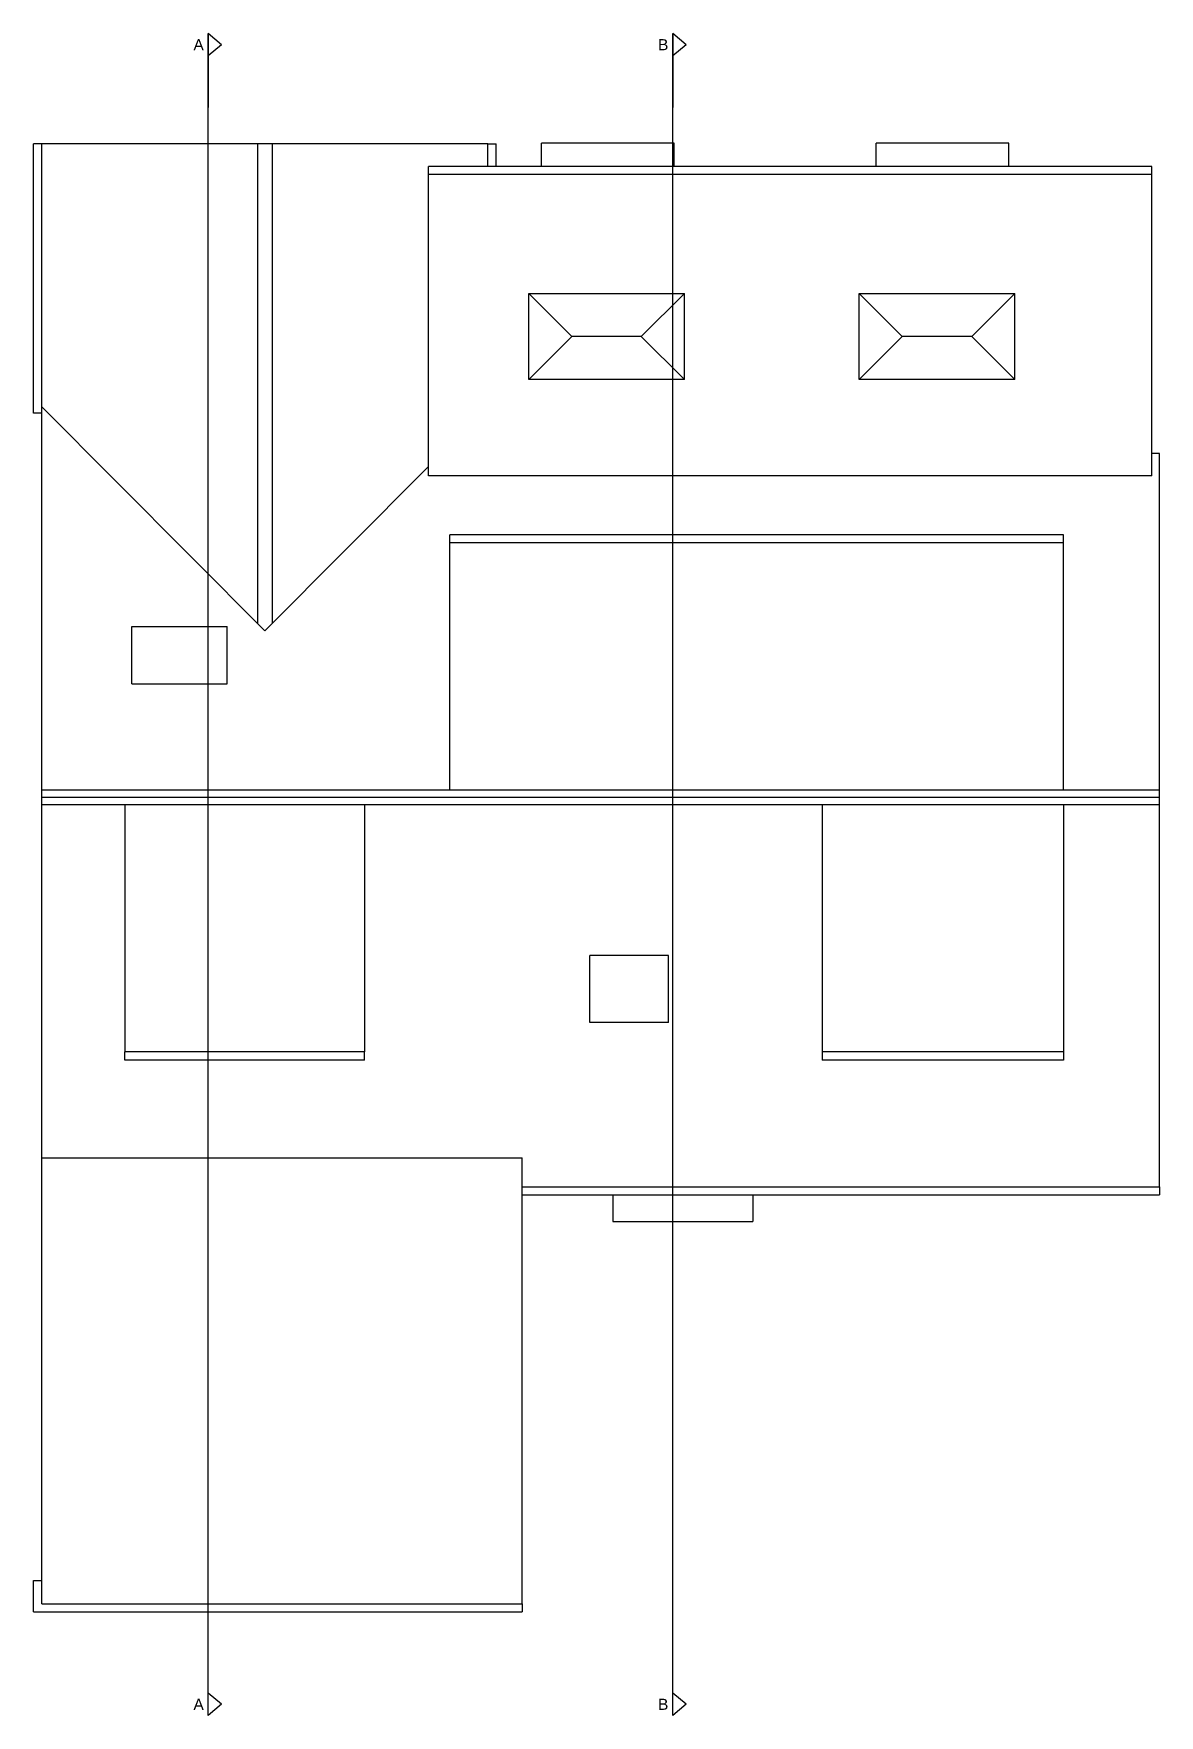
# Model space of a CAD drawing. Header units: millimetres. Extents: x 0 to 257100, y -5590 to 37493.
# Drawn here: x 135295 to 150560, y 9000 to 31800 of the extents above; entities that cross this region are included whole.
import ezdxf

# ---------------------------------------------------------------- set-up
doc = ezdxf.new("R2010")
doc.units = ezdxf.units.MM
doc.header["$LTSCALE"] = 25
doc.header["$MEASUREMENT"] = 0
for name, color, linetype in [('05 - General Notes', 6, 'Continuous'), ('07 - Dimensions', 6, 'Continuous'), ('20 - Existing Walls', 2, 'Continuous'), ('24 - Stair-Ramp', 1, 'Continuous'), ('31 - Windows', 1, 'Continuous'), ('47 - Roof Finish', 70, 'Continuous'), ('52 -', 2, 'Continuous')]:
    doc.layers.add(name, color=color, linetype=linetype)
doc.styles.add('GENERATED_STYLE_7', font='arialbd.ttf')

msp = doc.modelspace()

# ---------------------------------------------------------------- texts
at = {"layer": '05 - General Notes', "char_height": 150, "attachment_point": 4, "style": 'GENERATED_STYLE_7'}
for s, insert in [('{\\fArial|b0|i0|c0|p34;\\T1.15;A\\fArial|b1|i0|c0|p34;\\T1.25; }', (137462.6, 31650)), ('{\\fArial|b0|i0|c0|p34;\\T1.15;B}\\T1.25; ', (143762.6, 31650)), ('{\\fArial|b0|i0|c0|p34;\\T1.15;A\\fArial|b1|i0|c0|p34;\\T1.25; }', (137462.6, 9150)), ('{\\fArial|b0|i0|c0|p34;\\T1.15;B}\\T1.25; ', (143762.6, 9150))]:
    msp.add_mtext_dynamic_manual_height_columns(s, width=3008.916, gutter_width=12.5, heights=[0], dxfattribs=dict(at, insert=insert))

# ---------------------------------------------------------------- linework, layer by layer
at = {"layer": '07 - Dimensions'}
for p, q in [((137662.6, 9000), (137662.6, 31800)), ((137662.6, 31800), (137662.6, 30800)), ((143962.6, 9000), (143962.6, 31800)), ((143962.6, 31800), (143962.6, 30800)), ((137662.6, 9000), (137662.6, 10000)), ((143962.6, 9000), (143962.6, 10000))]:
    msp.add_line(p, q, dxfattribs=at)
at = {"layer": '07 - Dimensions', "color": 4}
for p, q in [((137841.3, 31650), (137662.6, 31800)), ((144141.3, 31650), (143962.6, 31800)), ((137841.3, 31650), (137662.6, 31500)), ((144141.3, 31650), (143962.6, 31500)), ((137841.3, 9150), (137662.6, 9300)), ((137841.3, 9150), (137662.6, 9000)), ((144141.3, 9150), (143962.6, 9300)), ((144141.3, 9150), (143962.6, 9000))]:
    msp.add_line(p, q, dxfattribs=at)
at = {"layer": '20 - Existing Walls'}
for p, q in [((136533.6, 17884.5), (136533.6, 17994.5)), ((139779.6, 17884.5), (139779.6, 17994.5))]:
    msp.add_line(p, q, dxfattribs=at)
at = {"layer": '24 - Stair-Ramp'}
for p, q in [((142182.6, 29999.5), (142182.6, 30314.5)), ((143982.6, 30314.5), (142182.6, 30314.5)), ((143982.6, 29999.5), (143982.6, 30314.5)), ((146719.1, 29999.5), (146719.1, 30314.5)), ((148519.1, 30314.5), (146719.1, 30314.5)), ((148519.1, 29999.5), (148519.1, 30314.5)), ((143147.6, 16056), (143147.6, 15696)), ((145047.6, 16056), (145047.6, 15696)), ((143147.6, 15696), (145047.6, 15696))]:
    msp.add_line(p, q, dxfattribs=at)
at = {"layer": '31 - Windows', "linetype": 'Continuous'}
for p, q in [((142008.6, 28278), (144119.6, 28278)), ((142008.6, 27109), (142008.6, 28278)), ((142008.6, 28278), (142593.1, 27693.5)), ((144119.6, 28278), (143535.1, 27693.5)), ((144119.6, 27109), (144119.6, 28278)), ((146489.6, 28278), (148600.6, 28278)), ((146489.6, 27109), (146489.6, 28278)), ((146489.6, 28278), (147074.1, 27693.5)), ((148600.6, 28278), (148016.1, 27693.5)), ((148600.6, 27109), (148600.6, 28278)), ((142008.6, 27109), (142593.1, 27693.5)), ((143535.1, 27693.5), (142593.1, 27693.5)), ((144119.6, 27109), (143535.1, 27693.5)), ((146489.6, 27109), (147074.1, 27693.5)), ((148016.1, 27693.5), (147074.1, 27693.5)), ((148600.6, 27109), (148016.1, 27693.5)), ((144119.6, 27109), (142008.6, 27109)), ((148600.6, 27109), (146489.6, 27109)), ((136625.6, 23761.7), (137920.6, 23761.7)), ((136625.6, 22986.6), (136625.6, 23761.7)), ((137920.6, 22986.6), (137920.6, 23761.7)), ((136625.6, 22986.6), (137920.6, 22986.6)), ((142835.6, 18393.2), (142835.6, 19302.2)), ((143905.6, 19302.2), (142835.6, 19302.2)), ((143905.6, 18393.2), (143905.6, 19302.2)), ((143905.6, 18393.2), (142835.6, 18393.2))]:
    msp.add_line(p, q, dxfattribs=at)
at = {"layer": '47 - Roof Finish'}
for p, q in [((135405.1, 10512), (135405.1, 30304.5)), ((141455.1, 30304.5), (135405.1, 30304.5)), ((138330.1, 30304.5), (138330.1, 23805.4)), ((138530.1, 30304.5), (138530.1, 23805.4)), ((141455.1, 29999.5), (141455.1, 30304.5)), ((150460.1, 29889.5), (140649.4, 29889.5)), ((140649.4, 25805.1), (140649.4, 29889.5)), ((150460.1, 25805.1), (150460.1, 29889.5)), ((138430.1, 23705.1), (135405.1, 26738.9)), ((150560.1, 26109.1), (150460.1, 26109.1)), ((150560.1, 16166), (150560.1, 26109.1)), ((138430.1, 23705.1), (140649.4, 25930.9)), ((150460.1, 25805.1), (140649.4, 25805.1)), ((140939.6, 21544.5), (140939.6, 24894.6)), ((149258.6, 24894.6), (140939.6, 24894.6)), ((149258.6, 21544.5), (149258.6, 24894.6)), ((150560.1, 21544.5), (135405.1, 21544.5)), ((150560.1, 21444.5), (135405.1, 21444.5)), ((150560.1, 21344.5), (135405.1, 21344.5)), ((136533.6, 21344.5), (136533.6, 17994.5)), ((139779.6, 21344.5), (139779.6, 17994.5)), ((145989.6, 21344.5), (145989.6, 17994.5)), ((149258.6, 21344.5), (149258.6, 17994.5)), ((139779.6, 17994.5), (136533.6, 17994.5)), ((139779.6, 17994.5), (136533.6, 17994.5)), ((149258.6, 17994.5), (145989.6, 17994.5)), ((141920.6, 10512), (141920.6, 16557.2)), ((135405.1, 10512), (141920.6, 10512))]:
    msp.add_line(p, q, dxfattribs=at)
at = {"layer": '47 - Roof Finish', "linetype": 'Continuous'}
for p, q in [((135405.1, 16557.2), (141920.6, 16557.2)), ((141920.6, 16166), (150560.1, 16166))]:
    msp.add_line(p, q, dxfattribs=at)
at = {"layer": '52 -'}
for p, q in [((135405.1, 30304.5), (135295.1, 30304.5)), ((135295.1, 26655.5), (135295.1, 30304.5)), ((141455.1, 30304.5), (141565.1, 30304.5)), ((141565.1, 29999.5), (141565.1, 30304.5)), ((150460.1, 29999.5), (140649.4, 29999.5)), ((140649.4, 29889.5), (140649.4, 29999.5)), ((150460.1, 29889.5), (150460.1, 29999.5)), ((135405.1, 26655.5), (135295.1, 26655.5)), ((149258.6, 25004.6), (140939.6, 25004.6)), ((140939.6, 24894.6), (140939.6, 25004.6)), ((149258.6, 24894.6), (149258.6, 25004.6)), ((139779.6, 17884.5), (136533.6, 17884.5)), ((145989.6, 17994.5), (145989.6, 17884.5)), ((149258.6, 17884.5), (145989.6, 17884.5)), ((149258.6, 17994.5), (149258.6, 17884.5)), ((150560.1, 16166), (150560.1, 16056)), ((135295.1, 10402), (135295.1, 10827)), ((135295.1, 10827), (135405.1, 10827)), ((141920.6, 10512), (141920.6, 10402)), ((135295.1, 10402), (141920.6, 10402))]:
    msp.add_line(p, q, dxfattribs=at)
at = {"layer": '52 -', "linetype": 'Continuous'}
msp.add_line((141920.6, 16056), (150560.1, 16056), dxfattribs=at)

msp.set_redraw_order([(e.dxf.handle, doc.entitydb.next_handle()) for e in msp.query("TEXT MTEXT ATTDEF DIMENSION ARC_DIMENSION")])  # texts and dimensions are drawn at this point

doc.saveas('drawing.dxf')
